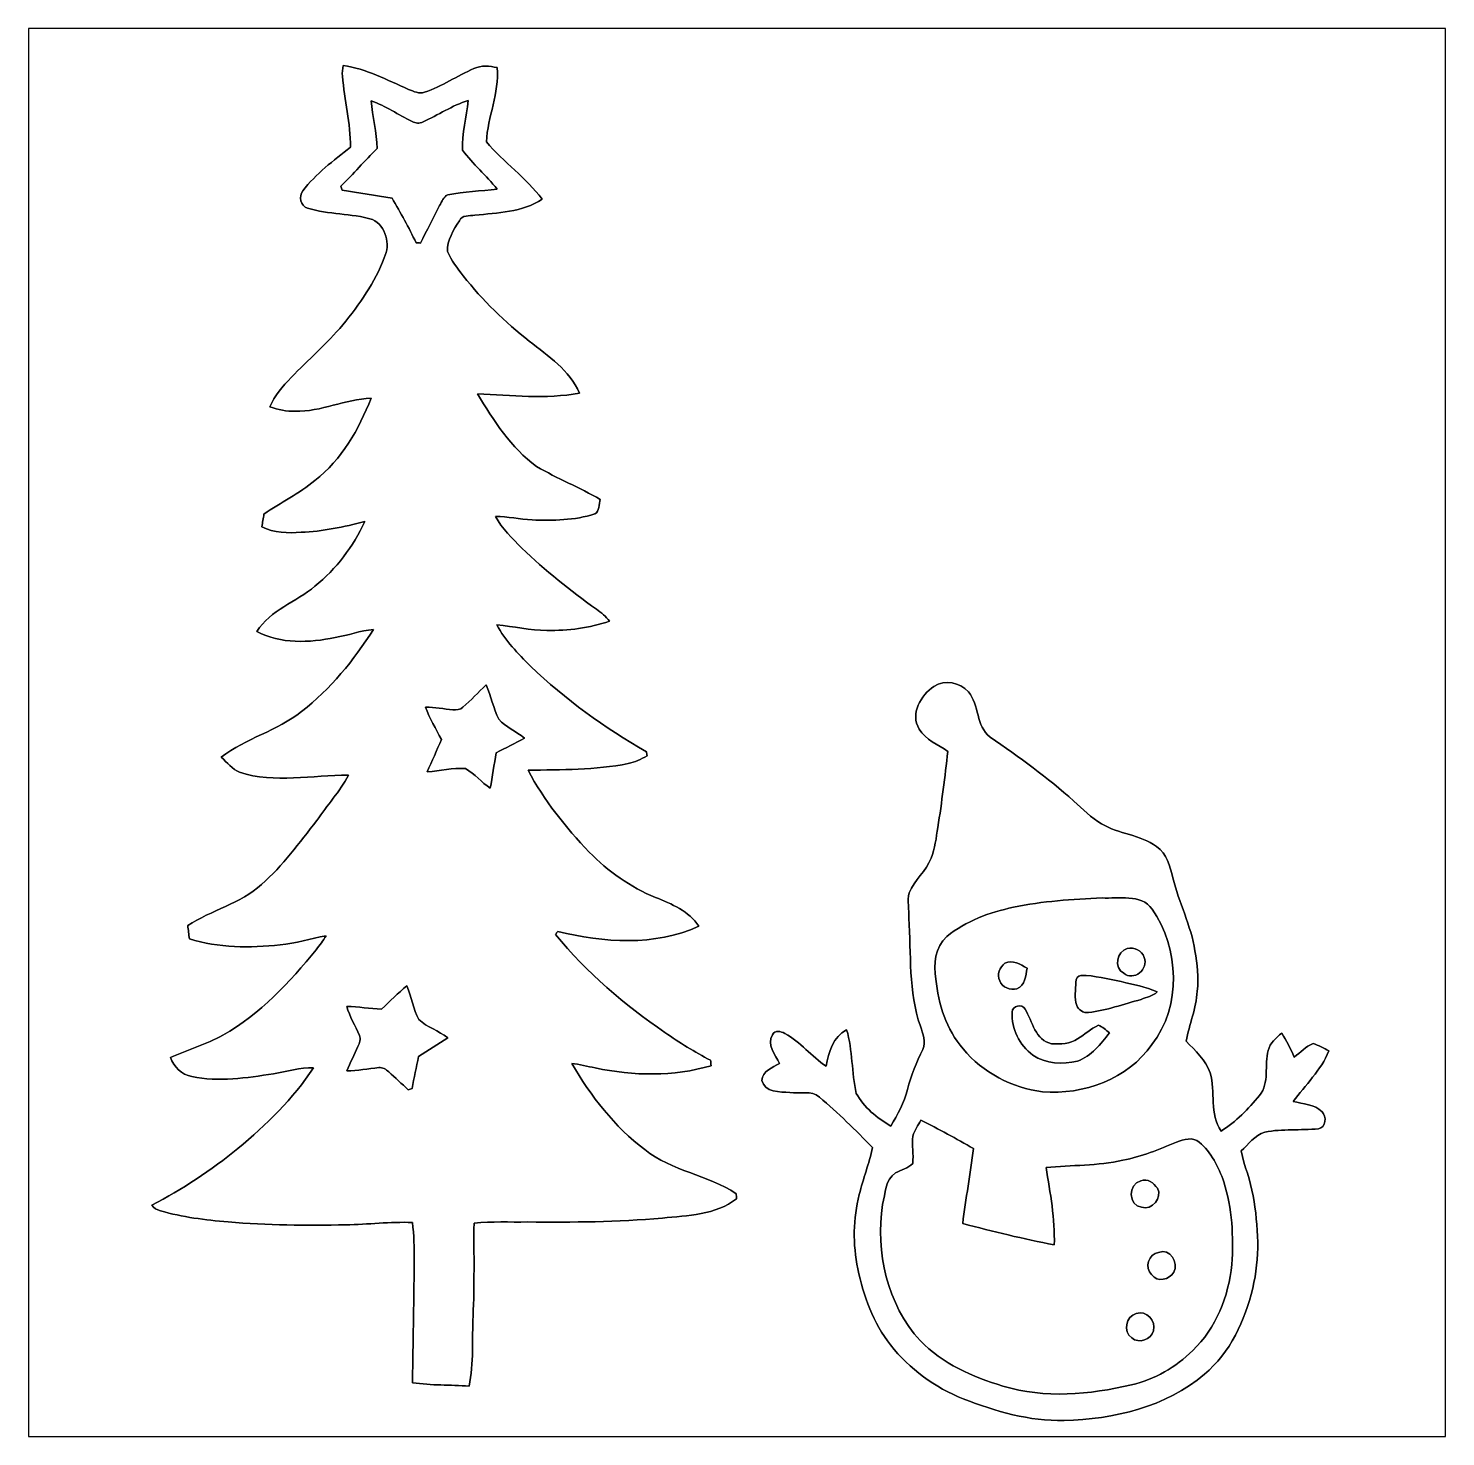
# Model space of a CAD drawing. Header units: centimetres. Extents: x -16.8 to 16.8, y -16.7 to 16.7.
import ezdxf

# ---------------------------------------------------------------- set-up
doc = ezdxf.new("R2010")
doc.units = ezdxf.units.CM
doc.header["$MEASUREMENT"] = 0
doc.layers.add('Layer 1', color=7, linetype='Continuous')

msp = doc.modelspace()

# ---------------------------------------------------------------- linework, layer by layer
at = {"layer": 'Layer 1', "color": 7}
for points, knots in [([(-16.77458, 16.66875), (-16.77458, 16.66875), (16.77458, 16.66875), (16.77458, 16.66875), (16.77458, 16.66875), (16.77458, 16.66875), (16.77458, -16.66875), (16.77458, -16.66875), (16.77458, -16.66875), (16.77458, -16.66875), (-16.77458, -16.66875), (-16.77458, -16.66875), (-16.77458, -16.66875), (-16.77458, -16.66875), (-16.77458, 16.66875), (-16.77458, 16.66875), (-16.77458, 16.66875), (-16.77458, 16.66875), (-16.77458, 16.66875), (-16.77458, 16.66875)], [0, 0, 0, 0, 0.16666667, 0.16666667, 0.16666667, 0.16666667, 0.33333333, 0.33333333, 0.33333333, 0.33333333, 0.5, 0.5, 0.5, 0.5, 0.66666667, 0.66666667, 0.66666667, 0.66666667, 1, 1, 1, 1]), ([(-9.32251, 15.79316), (-9.33909, 15.70849), (-9.35073, 15.62206), (-9.34156, 15.53598), (-9.34156, 15.53598), (-9.28934, 14.97401), (-9.14471, 14.42156), (-9.14964, 13.85429), (-9.14964, 13.85429), (-9.54758, 13.53644), (-9.97126, 13.23164), (-10.27818, 12.81889), (-10.27818, 12.81889), (-10.37978, 12.68906), (-10.32863, 12.4654), (-10.16811, 12.41107), (-10.16811, 12.41107), (-9.66717, 12.26044), (-9.13201, 12.29007), (-8.63, 12.14579), (-8.63, 12.14579), (-8.30651, 11.9955), (-8.19891, 11.54994), (-8.3506, 11.23915), (-8.3506, 11.23915), (-8.57391, 10.65354), (-8.93374, 10.12896), (-9.33168, 9.64847), (-9.33168, 9.64847), (-9.71233, 9.2075), (-10.14554, 8.81627), (-10.55546, 8.40352), (-10.55546, 8.40352), (-10.74773, 8.19291), (-10.95022, 7.97736), (-11.05535, 7.70784), (-11.05535, 7.70784), (-10.86203, 7.65069), (-10.66483, 7.59107), (-10.46021, 7.60518), (-10.46021, 7.60518), (-9.84285, 7.5886), (-9.27523, 7.8934), (-8.66246, 7.91351), (-8.66246, 7.91351), (-8.94997, 7.17973), (-9.35814, 6.45866), (-9.98996, 5.96759), (-9.98996, 5.96759), (-10.3632, 5.65891), (-10.80029, 5.44266), (-11.19823, 5.16996), (-11.19823, 5.16996), (-11.21375, 5.06801), (-11.23209, 4.97064), (-11.24656, 4.86728), (-11.24656, 4.86728), (-10.95834, 4.72934), (-10.63237, 4.71417), (-10.3191, 4.74133), (-10.3191, 4.74133), (-9.80687, 4.75474), (-9.30593, 4.8701), (-8.81098, 4.99357), (-8.81098, 4.99357), (-9.08015, 4.40584), (-9.48796, 3.87174), (-9.98926, 3.46181), (-9.98926, 3.46181), (-10.43552, 3.08998), (-11.04159, 2.89913), (-11.36721, 2.39113), (-11.36721, 2.39113), (-10.79923, 2.09338), (-10.12402, 2.12055), (-9.51265, 2.24825), (-9.51265, 2.24825), (-9.20715, 2.29447), (-8.91611, 2.41829), (-8.60637, 2.43699), (-8.60637, 2.43699), (-9.07274, 1.71309), (-9.62131, 1.02658), (-10.30499, 0.49565), (-10.30499, 0.49565), (-10.8839, 0.03916), (-11.62579, -0.13547), (-12.20788, -0.58596), (-12.20788, -0.58596), (-12.06959, -0.70873), (-11.94964, -0.86678), (-11.77608, -0.94227), (-11.77608, -0.94227), (-10.93893, -1.21073), (-10.05487, -1.00401), (-9.19762, -1.01036), (-9.19762, -1.01036), (-9.40294, -1.397), (-9.69998, -1.72473), (-9.94728, -2.08386), (-9.94728, -2.08386), (-10.36073, -2.60632), (-10.75055, -3.15771), (-11.25502, -3.59798), (-11.25502, -3.59798), (-11.75879, -4.05377), (-12.44247, -4.20229), (-13.00127, -4.572), (-13.00127, -4.572), (-12.98893, -4.67536), (-12.97623, -4.78226), (-12.96353, -4.88668), (-12.96353, -4.88668), (-12.26855, -5.10399), (-11.53195, -5.09905), (-10.81405, -5.02638), (-10.81405, -5.02638), (-10.44575, -4.99039), (-10.09191, -4.87504), (-9.7282, -4.8133), (-9.7282, -4.8133), (-9.7977, -4.92725), (-9.87743, -5.03414), (-9.95786, -5.14103), (-9.95786, -5.14103), (-10.59145, -5.91432), (-11.28854, -6.66644), (-12.16731, -7.16315), (-12.16731, -7.16315), (-12.56489, -7.37799), (-12.99563, -7.52263), (-13.41332, -7.69232), (-13.41332, -7.69232), (-13.32618, -7.91104), (-13.14626, -8.10154), (-12.90743, -8.14599), (-12.90743, -8.14599), (-12.2682, -8.27511), (-11.60709, -8.17986), (-10.96998, -8.07791), (-10.96998, -8.07791), (-10.65389, -8.03275), (-10.34627, -7.92092), (-10.02277, -7.94032), (-10.02277, -7.94032), (-10.51243, -8.66563), (-11.13719, -9.29393), (-11.81382, -9.84568), (-11.81382, -9.84568), (-12.44388, -10.36496), (-13.13109, -10.81299), (-13.85535, -11.18835), (-13.85535, -11.18835), (-13.80561, -11.25679), (-13.73046, -11.30124), (-13.64933, -11.32346), (-13.64933, -11.32346), (-13.12757, -11.47198), (-12.58711, -11.53971), (-12.04771, -11.58628), (-12.04771, -11.58628), (-11.12061, -11.66354), (-10.18963, -11.67377), (-9.25971, -11.65366), (-9.25971, -11.65366), (-8.73372, -11.64167), (-8.20949, -11.58381), (-7.68279, -11.59722), (-7.68279, -11.59722), (-7.61259, -12.198), (-7.64505, -12.80477), (-7.65175, -13.40838), (-7.65175, -13.40838), (-7.65493, -14.06948), (-7.67997, -14.73024), (-7.67821, -15.39169), (-7.67821, -15.39169), (-7.23688, -15.45872), (-6.78709, -15.44002), (-6.34224, -15.47213), (-6.34224, -15.47213), (-6.22653, -14.92673), (-6.27592, -14.36441), (-6.24734, -13.81196), (-6.24734, -13.81196), (-6.21277, -13.08065), (-6.23041, -12.34828), (-6.22547, -11.61697), (-6.22547, -11.61697), (-5.80425, -11.57111), (-5.37951, -11.59369), (-4.95653, -11.58699), (-4.95653, -11.58699), (-3.8929, -11.59863), (-2.82716, -11.58557), (-1.76671, -11.49703), (-1.76671, -11.49703), (-1.16664, -11.42577), (-0.50835, -11.42859), (-0.00953, -11.03595), (-0.00953, -11.03595), (-0.01235, -11.00631), (-0.01764, -10.94669), (-0.02011, -10.91706), (-0.02011, -10.91706), (-0.69568, -10.47327), (-1.54376, -10.38154), (-2.18264, -9.8746), (-2.18264, -9.8746), (-2.90124, -9.33521), (-3.45687, -8.60319), (-3.91336, -7.83661), (-3.91336, -7.83661), (-3.72428, -7.85213), (-3.54118, -7.90399), (-3.35492, -7.93997), (-3.35492, -7.93997), (-2.45251, -8.13082), (-1.50354, -8.14987), (-0.61242, -7.88776), (-0.61242, -7.88776), (-0.61736, -7.84401), (-0.62195, -7.80097), (-0.62618, -7.75794), (-0.62618, -7.75794), (-1.00118, -7.56567), (-1.35925, -7.34307), (-1.70498, -7.10318), (-1.70498, -7.10318), (-2.65959, -6.44278), (-3.55988, -5.68678), (-4.29436, -4.78367), (-4.29436, -4.78367), (-4.28202, -4.76462), (-4.25697, -4.72652), (-4.24427, -4.70747), (-4.24427, -4.70747), (-3.15736, -4.97805), (-1.94698, -5.06201), (-0.90558, -4.58505), (-0.90558, -4.58505), (-1.1363, -4.22734), (-1.55011, -4.05765), (-1.92864, -3.90419), (-1.92864, -3.90419), (-2.52166, -3.66395), (-3.05118, -3.28224), (-3.50026, -2.83034), (-3.50026, -2.83034), (-4.05448, -2.24367), (-4.56706, -1.60655), (-4.947, -0.89218), (-4.947, -0.89218), (-4.15466, -0.87983), (-3.35492, -0.88865), (-2.57387, -0.73554), (-2.57387, -0.73554), (-2.41547, -0.70309), (-2.26977, -0.62971), (-2.12901, -0.55245), (-2.12901, -0.55245), (-2.13289, -0.52811), (-2.14066, -0.47907), (-2.14454, -0.45438), (-2.14454, -0.45438), (-3.13302, 0.1083), (-4.06294, 0.78317), (-4.88527, 1.57057), (-4.88527, 1.57057), (-5.18372, 1.86937), (-5.48746, 2.17311), (-5.68466, 2.55129), (-5.68466, 2.55129), (-5.28849, 2.51248), (-4.89832, 2.40983), (-4.49827, 2.41759), (-4.49827, 2.41759), (-3.99733, 2.40806), (-3.49356, 2.47156), (-3.01872, 2.6356), (-3.01872, 2.6356), (-3.10586, 2.74567), (-3.21239, 2.83845), (-3.32916, 2.91571), (-3.32916, 2.91571), (-3.94511, 3.36162), (-4.54413, 3.83399), (-5.08988, 4.36457), (-5.08988, 4.36457), (-5.31883, 4.59564), (-5.56225, 4.82282), (-5.71853, 5.11246), (-5.71853, 5.11246), (-5.42749, 5.11281), (-5.14138, 5.04684), (-4.85105, 5.03273), (-4.85105, 5.03273), (-4.35504, 5.01438), (-3.84598, 5.02144), (-3.36868, 5.17243), (-3.36868, 5.17243), (-3.2445, 5.22958), (-3.27731, 5.41337), (-3.23603, 5.51321), (-3.23603, 5.51321), (-3.72322, 5.80496), (-4.25732, 6.00745), (-4.7438, 6.29885), (-4.7438, 6.29885), (-5.35164, 6.73841), (-5.75839, 7.38964), (-6.14363, 8.0197), (-6.14363, 8.0197), (-5.3407, 7.97842), (-4.52861, 7.89023), (-3.73027, 8.03099), (-3.73027, 8.03099), (-3.95887, 8.58132), (-4.4704, 8.90764), (-4.91631, 9.265), (-4.91631, 9.265), (-5.49734, 9.71268), (-6.02015, 10.23479), (-6.47912, 10.80664), (-6.47912, 10.80664), (-6.61705, 10.98938), (-6.76451, 11.17), (-6.85236, 11.38414), (-6.85236, 11.38414), (-6.86964, 11.65684), (-6.70842, 11.89249), (-6.57084, 12.11298), (-6.57084, 12.11298), (-6.51545, 12.26361), (-6.32531, 12.21634), (-6.20818, 12.24809), (-6.20818, 12.24809), (-5.66526, 12.29748), (-5.08035, 12.31512), (-4.60869, 12.6238), (-4.60869, 12.6238), (-4.98828, 13.13392), (-5.52909, 13.49234), (-5.93231, 13.98235), (-5.93231, 13.98235), (-5.90127, 14.57607), (-5.62257, 15.13734), (-5.67725, 15.73812), (-5.67725, 15.73812), (-5.85646, 15.78187), (-6.05437, 15.79633), (-6.22618, 15.71837), (-6.22618, 15.71837), (-6.6234, 15.54586), (-6.98288, 15.29292), (-7.39563, 15.15498), (-7.39563, 15.15498), (-7.52581, 15.10771), (-7.65634, 15.17826), (-7.77558, 15.22448), (-7.77558, 15.22448), (-8.27687, 15.44849), (-8.77429, 15.70567), (-9.32251, 15.79316), (-9.32251, 15.79316), (-9.32251, 15.79316), (-9.32251, 15.79316), (-9.32251, 15.79316)], [0, 0, 0, 0, 0.01075269, 0.01075269, 0.01075269, 0.01075269, 0.02150538, 0.02150538, 0.02150538, 0.02150538, 0.03225806, 0.03225806, 0.03225806, 0.03225806, 0.04301075, 0.04301075, 0.04301075, 0.04301075, 0.05376344, 0.05376344, 0.05376344, 0.05376344, 0.06451613, 0.06451613, 0.06451613, 0.06451613, 0.07526882, 0.07526882, 0.07526882, 0.07526882, 0.08602151, 0.08602151, 0.08602151, 0.08602151, 0.09677419, 0.09677419, 0.09677419, 0.09677419, 0.10752688, 0.10752688, 0.10752688, 0.10752688, 0.11827957, 0.11827957, 0.11827957, 0.11827957, 0.12903226, 0.12903226, 0.12903226, 0.12903226, 0.13978495, 0.13978495, 0.13978495, 0.13978495, 0.15053763, 0.15053763, 0.15053763, 0.15053763, 0.16129032, 0.16129032, 0.16129032, 0.16129032, 0.17204301, 0.17204301, 0.17204301, 0.17204301, 0.1827957, 0.1827957, 0.1827957, 0.1827957, 0.19354839, 0.19354839, 0.19354839, 0.19354839, 0.20430108, 0.20430108, 0.20430108, 0.20430108, 0.21505376, 0.21505376, 0.21505376, 0.21505376, 0.22580645, 0.22580645, 0.22580645, 0.22580645, 0.23655914, 0.23655914, 0.23655914, 0.23655914, 0.24731183, 0.24731183, 0.24731183, 0.24731183, 0.25806452, 0.25806452, 0.25806452, 0.25806452, 0.2688172, 0.2688172, 0.2688172, 0.2688172, 0.27956989, 0.27956989, 0.27956989, 0.27956989, 0.29032258, 0.29032258, 0.29032258, 0.29032258, 0.30107527, 0.30107527, 0.30107527, 0.30107527, 0.31182796, 0.31182796, 0.31182796, 0.31182796, 0.32258065, 0.32258065, 0.32258065, 0.32258065, 0.33333333, 0.33333333, 0.33333333, 0.33333333, 0.34408602, 0.34408602, 0.34408602, 0.34408602, 0.35483871, 0.35483871, 0.35483871, 0.35483871, 0.3655914, 0.3655914, 0.3655914, 0.3655914, 0.37634409, 0.37634409, 0.37634409, 0.37634409, 0.38709677, 0.38709677, 0.38709677, 0.38709677, 0.39784946, 0.39784946, 0.39784946, 0.39784946, 0.40860215, 0.40860215, 0.40860215, 0.40860215, 0.41935484, 0.41935484, 0.41935484, 0.41935484, 0.43010753, 0.43010753, 0.43010753, 0.43010753, 0.44086022, 0.44086022, 0.44086022, 0.44086022, 0.4516129, 0.4516129, 0.4516129, 0.4516129, 0.46236559, 0.46236559, 0.46236559, 0.46236559, 0.47311828, 0.47311828, 0.47311828, 0.47311828, 0.48387097, 0.48387097, 0.48387097, 0.48387097, 0.49462366, 0.49462366, 0.49462366, 0.49462366, 0.50537634, 0.50537634, 0.50537634, 0.50537634, 0.51612903, 0.51612903, 0.51612903, 0.51612903, 0.52688172, 0.52688172, 0.52688172, 0.52688172, 0.53763441, 0.53763441, 0.53763441, 0.53763441, 0.5483871, 0.5483871, 0.5483871, 0.5483871, 0.55913978, 0.55913978, 0.55913978, 0.55913978, 0.56989247, 0.56989247, 0.56989247, 0.56989247, 0.58064516, 0.58064516, 0.58064516, 0.58064516, 0.59139785, 0.59139785, 0.59139785, 0.59139785, 0.60215054, 0.60215054, 0.60215054, 0.60215054, 0.61290323, 0.61290323, 0.61290323, 0.61290323, 0.62365591, 0.62365591, 0.62365591, 0.62365591, 0.6344086, 0.6344086, 0.6344086, 0.6344086, 0.64516129, 0.64516129, 0.64516129, 0.64516129, 0.65591398, 0.65591398, 0.65591398, 0.65591398, 0.66666667, 0.66666667, 0.66666667, 0.66666667, 0.67741935, 0.67741935, 0.67741935, 0.67741935, 0.68817204, 0.68817204, 0.68817204, 0.68817204, 0.69892473, 0.69892473, 0.69892473, 0.69892473, 0.70967742, 0.70967742, 0.70967742, 0.70967742, 0.72043011, 0.72043011, 0.72043011, 0.72043011, 0.7311828, 0.7311828, 0.7311828, 0.7311828, 0.74193548, 0.74193548, 0.74193548, 0.74193548, 0.75268817, 0.75268817, 0.75268817, 0.75268817, 0.76344086, 0.76344086, 0.76344086, 0.76344086, 0.77419355, 0.77419355, 0.77419355, 0.77419355, 0.78494624, 0.78494624, 0.78494624, 0.78494624, 0.79569892, 0.79569892, 0.79569892, 0.79569892, 0.80645161, 0.80645161, 0.80645161, 0.80645161, 0.8172043, 0.8172043, 0.8172043, 0.8172043, 0.82795699, 0.82795699, 0.82795699, 0.82795699, 0.83870968, 0.83870968, 0.83870968, 0.83870968, 0.84946237, 0.84946237, 0.84946237, 0.84946237, 0.86021505, 0.86021505, 0.86021505, 0.86021505, 0.87096774, 0.87096774, 0.87096774, 0.87096774, 0.88172043, 0.88172043, 0.88172043, 0.88172043, 0.89247312, 0.89247312, 0.89247312, 0.89247312, 0.90322581, 0.90322581, 0.90322581, 0.90322581, 0.91397849, 0.91397849, 0.91397849, 0.91397849, 0.92473118, 0.92473118, 0.92473118, 0.92473118, 0.93548387, 0.93548387, 0.93548387, 0.93548387, 0.94623656, 0.94623656, 0.94623656, 0.94623656, 0.95698925, 0.95698925, 0.95698925, 0.95698925, 0.96774194, 0.96774194, 0.96774194, 0.96774194, 0.97849462, 0.97849462, 0.97849462, 0.97849462, 1, 1, 1, 1]), ([(-8.65787, 14.95672), (-8.32026, 14.82407), (-8.01546, 14.62546), (-7.69232, 14.46354), (-7.69232, 14.46354), (-7.61189, 14.41979), (-7.51522, 14.41168), (-7.43268, 14.45472), (-7.43268, 14.45472), (-7.07284, 14.61558), (-6.74229, 14.84171), (-6.36446, 14.96131), (-6.36446, 14.96131), (-6.40539, 14.56902), (-6.51016, 14.1799), (-6.49711, 13.78409), (-6.49711, 13.78409), (-6.24946, 13.45636), (-5.93584, 13.18366), (-5.6769, 12.86439), (-5.6769, 12.86439), (-6.06601, 12.81536), (-6.45901, 12.79913), (-6.8453, 12.72857), (-6.8453, 12.72857), (-6.94866, 12.68624), (-6.98112, 12.56101), (-7.0418, 12.47704), (-7.0418, 12.47704), (-7.19384, 12.18142), (-7.33637, 11.8805), (-7.493, 11.58734), (-7.493, 11.58734), (-7.51911, 11.5884), (-7.57132, 11.59051), (-7.59778, 11.59192), (-7.59778, 11.59192), (-7.76464, 11.95529), (-7.96502, 12.30242), (-8.16469, 12.64885), (-8.16469, 12.64885), (-8.55804, 12.71799), (-8.95456, 12.76703), (-9.3472, 12.83829), (-9.3472, 12.83829), (-9.35426, 12.86157), (-9.36801, 12.90814), (-9.37472, 12.93142), (-9.37472, 12.93142), (-9.08297, 13.22458), (-8.80886, 13.53432), (-8.51676, 13.82712), (-8.51676, 13.82712), (-8.53511, 14.20707), (-8.62577, 14.57819), (-8.65787, 14.95672)], [0, 0, 0, 0, 0.06666667, 0.06666667, 0.06666667, 0.06666667, 0.13333333, 0.13333333, 0.13333333, 0.13333333, 0.2, 0.2, 0.2, 0.2, 0.26666667, 0.26666667, 0.26666667, 0.26666667, 0.33333333, 0.33333333, 0.33333333, 0.33333333, 0.4, 0.4, 0.4, 0.4, 0.46666667, 0.46666667, 0.46666667, 0.46666667, 0.53333333, 0.53333333, 0.53333333, 0.53333333, 0.6, 0.6, 0.6, 0.6, 0.66666667, 0.66666667, 0.66666667, 0.66666667, 0.73333333, 0.73333333, 0.73333333, 0.73333333, 0.8, 0.8, 0.8, 0.8, 0.86666667, 0.86666667, 0.86666667, 0.86666667, 1, 1, 1, 1]), ([(-6.4897, 0.59902), (-6.29285, 0.75988), (-6.12422, 0.95144), (-5.93972, 1.12536), (-5.93972, 1.12536), (-5.81942, 0.86254), (-5.76862, 0.57432), (-5.64127, 0.31397), (-5.64127, 0.31397), (-5.47194, 0.12383), (-5.22288, 0.03351), (-5.03379, -0.13406), (-5.03379, -0.13406), (-5.25392, -0.25259), (-5.47617, -0.36689), (-5.69913, -0.47978), (-5.69913, -0.47978), (-5.75169, -0.75812), (-5.78414, -1.03999), (-5.84129, -1.31763), (-5.84129, -1.31763), (-6.04661, -1.17757), (-6.21065, -0.98143), (-6.42408, -0.85513), (-6.42408, -0.85513), (-6.72924, -0.82479), (-7.02945, -0.90946), (-7.33213, -0.93416), (-7.33213, -0.93416), (-7.22595, -0.67451), (-7.10212, -0.42263), (-6.99629, -0.16263), (-6.99629, -0.16263), (-7.12788, 0.08855), (-7.27745, 0.33232), (-7.36988, 0.60149), (-7.36988, 0.60149), (-7.15292, 0.59796), (-6.93914, 0.55739), (-6.72359, 0.53552), (-6.72359, 0.53552), (-6.64139, 0.52564), (-6.55214, 0.53834), (-6.4897, 0.59902)], [0, 0, 0, 0, 0.08333333, 0.08333333, 0.08333333, 0.08333333, 0.16666667, 0.16666667, 0.16666667, 0.16666667, 0.25, 0.25, 0.25, 0.25, 0.33333333, 0.33333333, 0.33333333, 0.33333333, 0.41666667, 0.41666667, 0.41666667, 0.41666667, 0.5, 0.5, 0.5, 0.5, 0.58333333, 0.58333333, 0.58333333, 0.58333333, 0.66666667, 0.66666667, 0.66666667, 0.66666667, 0.75, 0.75, 0.75, 0.75, 0.83333333, 0.83333333, 0.83333333, 0.83333333, 1, 1, 1, 1]), ([(4.66019, 1.09149), (4.34799, 0.8823), (4.0954, 0.44379), (4.312, 0.07902), (4.312, 0.07902), (4.46722, -0.17039), (4.7565, -0.28751), (4.99145, -0.44768), (4.99145, -0.44768), (4.9216, -1.04775), (4.84752, -1.64783), (4.75544, -2.24543), (4.75544, -2.24543), (4.71523, -2.49167), (4.6863, -2.7432), (4.59669, -2.97815), (4.59669, -2.97815), (4.47569, -3.2826), (4.20405, -3.49215), (4.07917, -3.79448), (4.07917, -3.79448), (4.02414, -3.98886), (4.07564, -4.19382), (4.06753, -4.39208), (4.06753, -4.39208), (4.12503, -5.24792), (4.05306, -6.13057), (4.34199, -6.9536), (4.34199, -6.9536), (4.39808, -7.12717), (4.48663, -7.32226), (4.39702, -7.50147), (4.39702, -7.50147), (4.24462, -7.8038), (4.12221, -8.12059), (4.03789, -8.44867), (4.03789, -8.44867), (3.96452, -8.76265), (3.7973, -9.04134), (3.63996, -9.31862), (3.63996, -9.31862), (3.31611, -9.12495), (3.00461, -8.87801), (2.82328, -8.54216), (2.82328, -8.54216), (2.70686, -8.04651), (2.74391, -7.5244), (2.59468, -7.03509), (2.59468, -7.03509), (2.27189, -7.20019), (2.17417, -7.57132), (2.11067, -7.90011), (2.11067, -7.90011), (1.76354, -7.66692), (1.50001, -7.3279), (1.13347, -7.12188), (1.13347, -7.12188), (1.04034, -7.07566), (0.89429, -7.03439), (0.83891, -7.15433), (0.83891, -7.15433), (0.69921, -7.38681), (0.90417, -7.63058), (1.00965, -7.83696), (1.00965, -7.83696), (0.83961, -7.92339), (0.60678, -8.01546), (0.58702, -8.23419), (0.58702, -8.23419), (0.65158, -8.51994), (1.01847, -8.51182), (1.25166, -8.51958), (1.25166, -8.51958), (1.47884, -8.55486), (1.76036, -8.46455), (1.95121, -8.63036), (1.95121, -8.63036), (2.39713, -9.00042), (2.80423, -9.41352), (3.20957, -9.82662), (3.20957, -9.82662), (3.12385, -10.20233), (2.98768, -10.56428), (2.89348, -10.93787), (2.89348, -10.93787), (2.74884, -11.51114), (2.73897, -12.1158), (2.86032, -12.69471), (2.86032, -12.69471), (3.00143, -13.33747), (3.21945, -13.97741), (3.63608, -14.49811), (3.63608, -14.49811), (4.08164, -15.06749), (4.6863, -15.5067), (5.35658, -15.77481), (5.35658, -15.77481), (6.11822, -16.06797), (6.91832, -16.30892), (7.74347, -16.28246), (7.74347, -16.28246), (8.91999, -16.25882), (10.14942, -15.96919), (11.06523, -15.19237), (11.06523, -15.19237), (11.67483, -14.6752), (12.02725, -13.92237), (12.20717, -13.15649), (12.20717, -13.15649), (12.38215, -12.4393), (12.3444, -11.68682), (12.21528, -10.96574), (12.21528, -10.96574), (12.15637, -10.60309), (12.01032, -10.26372), (11.9313, -9.90671), (11.9313, -9.90671), (12.10557, -9.7476), (12.26079, -9.5377), (12.49186, -9.45797), (12.49186, -9.45797), (12.91061, -9.3793), (13.33959, -9.42128), (13.76221, -9.38213), (13.76221, -9.38213), (13.94354, -9.35531), (13.96365, -9.08967), (13.84759, -8.97749), (13.84759, -8.97749), (13.66873, -8.80039), (13.39462, -8.79122), (13.1632, -8.73443), (13.1632, -8.73443), (13.4553, -8.34284), (13.82289, -7.99924), (14.01057, -7.53851), (14.01057, -7.53851), (13.8871, -7.47924), (13.77103, -7.39846), (13.63839, -7.36459), (13.63839, -7.36459), (13.46447, -7.43021), (13.33782, -7.57696), (13.18895, -7.68279), (13.18895, -7.68279), (13.1064, -7.487), (13.01009, -7.2965), (12.89367, -7.1187), (12.89367, -7.1187), (12.75115, -7.22207), (12.62451, -7.35471), (12.57229, -7.52757), (12.57229, -7.52757), (12.47634, -7.86977), (12.61392, -8.29733), (12.36839, -8.59226), (12.36839, -8.59226), (12.09887, -8.90446), (11.817, -9.22267), (11.45787, -9.43363), (11.45787, -9.43363), (11.1827, -9.02617), (11.32452, -8.50935), (11.20316, -8.05744), (11.20316, -8.05744), (11.0938, -7.753), (10.85074, -7.53075), (10.62919, -7.30673), (10.62919, -7.30673), (10.70681, -6.90951), (10.87261, -6.53027), (10.89378, -6.12281), (10.89378, -6.12281), (10.93752, -5.80425), (10.88884, -5.48252), (10.84086, -5.16819), (10.84086, -5.16819), (10.7502, -4.56882), (10.45527, -4.02696), (10.31875, -3.43958), (10.31875, -3.43958), (10.24749, -3.17077), (10.18222, -2.86068), (9.93069, -2.69981), (9.93069, -2.69981), (9.54405, -2.41371), (9.0357, -2.40982), (8.63141, -2.15971), (8.63141, -2.15971), (8.38024, -2.02212), (8.18586, -1.8101), (7.97454, -1.62207), (7.97454, -1.62207), (7.35401, -1.06751), (6.67491, -0.58314), (5.99299, -0.1076), (5.99299, -0.1076), (5.64974, 0.14781), (5.73934, 0.6537), (5.47934, 0.96344), (5.47934, 0.96344), (5.27332, 1.18674), (4.92125, 1.25589), (4.66019, 1.09149)], [0, 0, 0, 0, 0.01923077, 0.01923077, 0.01923077, 0.01923077, 0.03846154, 0.03846154, 0.03846154, 0.03846154, 0.05769231, 0.05769231, 0.05769231, 0.05769231, 0.07692308, 0.07692308, 0.07692308, 0.07692308, 0.09615385, 0.09615385, 0.09615385, 0.09615385, 0.11538462, 0.11538462, 0.11538462, 0.11538462, 0.13461538, 0.13461538, 0.13461538, 0.13461538, 0.15384615, 0.15384615, 0.15384615, 0.15384615, 0.17307692, 0.17307692, 0.17307692, 0.17307692, 0.19230769, 0.19230769, 0.19230769, 0.19230769, 0.21153846, 0.21153846, 0.21153846, 0.21153846, 0.23076923, 0.23076923, 0.23076923, 0.23076923, 0.25, 0.25, 0.25, 0.25, 0.26923077, 0.26923077, 0.26923077, 0.26923077, 0.28846154, 0.28846154, 0.28846154, 0.28846154, 0.30769231, 0.30769231, 0.30769231, 0.30769231, 0.32692308, 0.32692308, 0.32692308, 0.32692308, 0.34615385, 0.34615385, 0.34615385, 0.34615385, 0.36538462, 0.36538462, 0.36538462, 0.36538462, 0.38461538, 0.38461538, 0.38461538, 0.38461538, 0.40384615, 0.40384615, 0.40384615, 0.40384615, 0.42307692, 0.42307692, 0.42307692, 0.42307692, 0.44230769, 0.44230769, 0.44230769, 0.44230769, 0.46153846, 0.46153846, 0.46153846, 0.46153846, 0.48076923, 0.48076923, 0.48076923, 0.48076923, 0.5, 0.5, 0.5, 0.5, 0.51923077, 0.51923077, 0.51923077, 0.51923077, 0.53846154, 0.53846154, 0.53846154, 0.53846154, 0.55769231, 0.55769231, 0.55769231, 0.55769231, 0.57692308, 0.57692308, 0.57692308, 0.57692308, 0.59615385, 0.59615385, 0.59615385, 0.59615385, 0.61538462, 0.61538462, 0.61538462, 0.61538462, 0.63461538, 0.63461538, 0.63461538, 0.63461538, 0.65384615, 0.65384615, 0.65384615, 0.65384615, 0.67307692, 0.67307692, 0.67307692, 0.67307692, 0.69230769, 0.69230769, 0.69230769, 0.69230769, 0.71153846, 0.71153846, 0.71153846, 0.71153846, 0.73076923, 0.73076923, 0.73076923, 0.73076923, 0.75, 0.75, 0.75, 0.75, 0.76923077, 0.76923077, 0.76923077, 0.76923077, 0.78846154, 0.78846154, 0.78846154, 0.78846154, 0.80769231, 0.80769231, 0.80769231, 0.80769231, 0.82692308, 0.82692308, 0.82692308, 0.82692308, 0.84615385, 0.84615385, 0.84615385, 0.84615385, 0.86538462, 0.86538462, 0.86538462, 0.86538462, 0.88461538, 0.88461538, 0.88461538, 0.88461538, 0.90384615, 0.90384615, 0.90384615, 0.90384615, 0.92307692, 0.92307692, 0.92307692, 0.92307692, 0.94230769, 0.94230769, 0.94230769, 0.94230769, 0.96153846, 0.96153846, 0.96153846, 0.96153846, 1, 1, 1, 1]), ([(8.64129, -3.91654), (9.02794, -3.93771), (9.55957, -3.81247), (9.82662, -4.1783), (9.82662, -4.1783), (10.46586, -5.11246), (10.53359, -6.47277), (9.81781, -7.3854), (9.81781, -7.3854), (9.25583, -8.20491), (8.19997, -8.58767), (7.233, -8.50336), (7.233, -8.50336), (6.51157, -8.41199), (5.81448, -8.05533), (5.3534, -7.48806), (5.3534, -7.48806), (4.95653, -7.02945), (4.75791, -6.43467), (4.70888, -5.83706), (4.70888, -5.83706), (4.65349, -5.48428), (4.6803, -5.08035), (4.96923, -4.82812), (4.96923, -4.82812), (5.41902, -4.46229), (5.97817, -4.25379), (6.54191, -4.13844), (6.54191, -4.13844), (7.23159, -3.99027), (7.93821, -3.94935), (8.64129, -3.91654), (8.64129, -3.91654), (8.64129, -3.91654), (8.64129, -3.91654), (8.64129, -3.91654)], [0, 0, 0, 0, 0.1, 0.1, 0.1, 0.1, 0.2, 0.2, 0.2, 0.2, 0.3, 0.3, 0.3, 0.3, 0.4, 0.4, 0.4, 0.4, 0.5, 0.5, 0.5, 0.5, 0.6, 0.6, 0.6, 0.6, 0.7, 0.7, 0.7, 0.7, 0.8, 0.8, 0.8, 0.8, 1, 1, 1, 1]), ([(9.23854, -5.1114), (8.98772, -5.17349), (8.9154, -5.57706), (9.15388, -5.69877), (9.15388, -5.69877), (9.38107, -5.89809), (9.76312, -5.59999), (9.63507, -5.32377), (9.63507, -5.32377), (9.59238, -5.1562), (9.39871, -5.07682), (9.23854, -5.1114), (9.23854, -5.1114), (9.23854, -5.1114), (9.23854, -5.1114), (9.23854, -5.1114)], [0, 0, 0, 0, 0.2, 0.2, 0.2, 0.2, 0.4, 0.4, 0.4, 0.4, 0.6, 0.6, 0.6, 0.6, 1, 1, 1, 1]), ([(6.34118, -5.45818), (6.21771, -5.56789), (6.14186, -5.71818), (6.21841, -5.87939), (6.21841, -5.87939), (6.26816, -6.04132), (6.47876, -6.10447), (6.62764, -6.06496), (6.62764, -6.06496), (6.8199, -5.98734), (6.83789, -5.75486), (6.86682, -5.58024), (6.86682, -5.58024), (6.71371, -5.48252), (6.52498, -5.37598), (6.34118, -5.45818), (6.34118, -5.45818), (6.34118, -5.45818), (6.34118, -5.45818), (6.34118, -5.45818)], [0, 0, 0, 0, 0.16666667, 0.16666667, 0.16666667, 0.16666667, 0.33333333, 0.33333333, 0.33333333, 0.33333333, 0.5, 0.5, 0.5, 0.5, 0.66666667, 0.66666667, 0.66666667, 0.66666667, 1, 1, 1, 1]), ([(-8.41234, -6.55179), (-8.21655, -6.36305), (-8.02569, -6.16797), (-7.81368, -5.99722), (-7.81368, -5.99722), (-7.71172, -6.25934), (-7.66586, -6.54614), (-7.53216, -6.79521), (-7.53216, -6.79521), (-7.33425, -6.98147), (-7.05979, -7.05838), (-6.84742, -7.22701), (-6.84742, -7.22701), (-7.07813, -7.37341), (-7.30673, -7.52299), (-7.53533, -7.67292), (-7.53533, -7.67292), (-7.59319, -7.92374), (-7.64293, -8.17633), (-7.69197, -8.42927), (-7.69197, -8.42927), (-7.71419, -8.43668), (-7.75829, -8.45079), (-7.78051, -8.45785), (-7.78051, -8.45785), (-7.93609, -8.31638), (-8.08778, -8.17104), (-8.24477, -8.03204), (-8.24477, -8.03204), (-8.30933, -7.97631), (-8.38729, -7.92057), (-8.4776, -7.93256), (-8.4776, -7.93256), (-8.73019, -7.95655), (-8.98031, -8.00594), (-9.23466, -8.00876), (-9.23466, -8.00876), (-9.1507, -7.81473), (-9.06074, -7.62388), (-8.97255, -7.43197), (-8.97255, -7.43197), (-8.93798, -7.35118), (-8.89635, -7.25805), (-8.93763, -7.17127), (-8.93763, -7.17127), (-9.03288, -6.9402), (-9.17399, -6.72783), (-9.23537, -6.4837), (-9.23537, -6.4837), (-8.96056, -6.4957), (-8.6868, -6.52921), (-8.41234, -6.55179)], [0, 0, 0, 0, 0.07142857, 0.07142857, 0.07142857, 0.07142857, 0.14285714, 0.14285714, 0.14285714, 0.14285714, 0.21428571, 0.21428571, 0.21428571, 0.21428571, 0.28571429, 0.28571429, 0.28571429, 0.28571429, 0.35714286, 0.35714286, 0.35714286, 0.35714286, 0.42857143, 0.42857143, 0.42857143, 0.42857143, 0.5, 0.5, 0.5, 0.5, 0.57142857, 0.57142857, 0.57142857, 0.57142857, 0.64285714, 0.64285714, 0.64285714, 0.64285714, 0.71428571, 0.71428571, 0.71428571, 0.71428571, 0.78571429, 0.78571429, 0.78571429, 0.78571429, 0.85714286, 0.85714286, 0.85714286, 0.85714286, 1, 1, 1, 1]), ([(8.14105, -5.75028), (8.06132, -5.75804), (8.01617, -5.83142), (8.02076, -5.90726), (8.02076, -5.90726), (8.02005, -6.08824), (7.97348, -6.28403), (8.04227, -6.45936), (8.04227, -6.45936), (8.08496, -6.56696), (8.19997, -6.6488), (8.31815, -6.62905), (8.31815, -6.62905), (8.74395, -6.57119), (9.15494, -6.44066), (9.56486, -6.31719), (9.56486, -6.31719), (9.69151, -6.26392), (9.84391, -6.24487), (9.94339, -6.1408), (9.94339, -6.1408), (9.67528, -6.01662), (9.38107, -5.96935), (9.09673, -5.89703), (9.09673, -5.89703), (8.78064, -5.83777), (8.46455, -5.74816), (8.14105, -5.75028), (8.14105, -5.75028), (8.14105, -5.75028), (8.14105, -5.75028), (8.14105, -5.75028)], [0, 0, 0, 0, 0.11111111, 0.11111111, 0.11111111, 0.11111111, 0.22222222, 0.22222222, 0.22222222, 0.22222222, 0.33333333, 0.33333333, 0.33333333, 0.33333333, 0.44444444, 0.44444444, 0.44444444, 0.44444444, 0.55555556, 0.55555556, 0.55555556, 0.55555556, 0.66666667, 0.66666667, 0.66666667, 0.66666667, 0.77777778, 0.77777778, 0.77777778, 0.77777778, 1, 1, 1, 1]), ([(6.51192, -6.61776), (6.49887, -7.00899), (6.68549, -7.40657), (7.00299, -7.63764), (7.00299, -7.63764), (7.31344, -7.84648), (7.70678, -7.86165), (8.06132, -7.7784), (8.06132, -7.7784), (8.39082, -7.65845), (8.6106, -7.37447), (8.81768, -7.10812), (8.81768, -7.10812), (8.73407, -7.04321), (8.65434, -6.96842), (8.55416, -6.93032), (8.55416, -6.93032), (8.37636, -7.01357), (8.22925, -7.14939), (8.06097, -7.24958), (8.06097, -7.24958), (7.88741, -7.38082), (7.65351, -7.37517), (7.44714, -7.36706), (7.44714, -7.36706), (7.06155, -7.29051), (6.99276, -6.83472), (6.81884, -6.54685), (6.81884, -6.54685), (6.74829, -6.41526), (6.5218, -6.471), (6.51192, -6.61776)], [0, 0, 0, 0, 0.11111111, 0.11111111, 0.11111111, 0.11111111, 0.22222222, 0.22222222, 0.22222222, 0.22222222, 0.33333333, 0.33333333, 0.33333333, 0.33333333, 0.44444444, 0.44444444, 0.44444444, 0.44444444, 0.55555556, 0.55555556, 0.55555556, 0.55555556, 0.66666667, 0.66666667, 0.66666667, 0.66666667, 0.77777778, 0.77777778, 0.77777778, 0.77777778, 1, 1, 1, 1]), ([(4.35504, -9.17575), (4.77449, -9.39094), (5.19148, -9.61319), (5.59858, -9.85061), (5.59858, -9.85061), (5.51392, -10.44152), (5.4229, -11.03171), (5.34211, -11.62332), (5.34211, -11.62332), (6.06002, -11.81135), (6.7818, -11.99127), (7.51134, -12.12956), (7.51134, -12.12956), (7.52616, -11.51255), (7.4168, -10.90048), (7.3152, -10.29441), (7.3152, -10.29441), (7.92092, -10.24502), (8.53616, -10.2549), (9.13447, -10.12684), (9.13447, -10.12684), (9.57262, -10.03547), (9.99137, -9.87143), (10.40236, -9.69786), (10.40236, -9.69786), (10.57204, -9.6393), (10.789, -9.56063), (10.94246, -9.6961), (10.94246, -9.6961), (11.22856, -9.93669), (11.39578, -10.28806), (11.52243, -10.63307), (11.52243, -10.63307), (11.72281, -11.26384), (11.75632, -11.93694), (11.71469, -12.59346), (11.71469, -12.59346), (11.63355, -13.34452), (11.34216, -14.10335), (10.78618, -14.63146), (10.78618, -14.63146), (10.38825, -15.02622), (9.88448, -15.31444), (9.33697, -15.44144), (9.33697, -15.44144), (8.34496, -15.67533), (7.28274, -15.77164), (6.29567, -15.47001), (6.29567, -15.47001), (5.57918, -15.25482), (4.86304, -14.94367), (4.33599, -14.39651), (4.33599, -14.39651), (3.55036, -13.53891), (3.28013, -12.30101), (3.44558, -11.16965), (3.44558, -11.16965), (3.52072, -10.91882), (3.49956, -10.57698), (3.75391, -10.42741), (3.75391, -10.42741), (3.88267, -10.34097), (4.05553, -10.32193), (4.16031, -10.20163), (4.16031, -10.20163), (4.18077, -9.98643), (4.14091, -9.76842), (4.16419, -9.55393), (4.16419, -9.55393), (4.20088, -9.41634), (4.28519, -9.29781), (4.35504, -9.17575), (4.35504, -9.17575), (4.35504, -9.17575), (4.35504, -9.17575), (4.35504, -9.17575)], [0, 0, 0, 0, 0.05, 0.05, 0.05, 0.05, 0.1, 0.1, 0.1, 0.1, 0.15, 0.15, 0.15, 0.15, 0.2, 0.2, 0.2, 0.2, 0.25, 0.25, 0.25, 0.25, 0.3, 0.3, 0.3, 0.3, 0.35, 0.35, 0.35, 0.35, 0.4, 0.4, 0.4, 0.4, 0.45, 0.45, 0.45, 0.45, 0.5, 0.5, 0.5, 0.5, 0.55, 0.55, 0.55, 0.55, 0.6, 0.6, 0.6, 0.6, 0.65, 0.65, 0.65, 0.65, 0.7, 0.7, 0.7, 0.7, 0.75, 0.75, 0.75, 0.75, 0.8, 0.8, 0.8, 0.8, 0.85, 0.85, 0.85, 0.85, 0.9, 0.9, 0.9, 0.9, 1, 1, 1, 1]), ([(9.5571, -10.61438), (9.25089, -10.68387), (9.25936, -11.20457), (9.57792, -11.23774), (9.57792, -11.23774), (9.82874, -11.31887), (10.07533, -11.01019), (9.95292, -10.79006), (9.95292, -10.79006), (9.86367, -10.67047), (9.72256, -10.54276), (9.5571, -10.61438), (9.5571, -10.61438), (9.5571, -10.61438), (9.5571, -10.61438), (9.5571, -10.61438)], [0, 0, 0, 0, 0.2, 0.2, 0.2, 0.2, 0.4, 0.4, 0.4, 0.4, 0.6, 0.6, 0.6, 0.6, 1, 1, 1, 1]), ([(9.98044, -12.30842), (9.74513, -12.33382), (9.63471, -12.67531), (9.81534, -12.833), (9.81534, -12.833), (9.94763, -13.02773), (10.2362, -12.95188), (10.34062, -12.77444), (10.34062, -12.77444), (10.45704, -12.55113), (10.25737, -12.19729), (9.98044, -12.30842), (9.98044, -12.30842), (9.98044, -12.30842), (9.98044, -12.30842), (9.98044, -12.30842)], [0, 0, 0, 0, 0.2, 0.2, 0.2, 0.2, 0.4, 0.4, 0.4, 0.4, 0.6, 0.6, 0.6, 0.6, 1, 1, 1, 1]), ([(9.45127, -13.7541), (9.20856, -13.81548), (9.13306, -14.18555), (9.34226, -14.32913), (9.34226, -14.32913), (9.50877, -14.47659), (9.80757, -14.37287), (9.85732, -14.1605), (9.85732, -14.1605), (9.92258, -13.92837), (9.69116, -13.66696), (9.45127, -13.7541)], [0, 0, 0, 0, 0.25, 0.25, 0.25, 0.25, 0.5, 0.5, 0.5, 0.5, 1, 1, 1, 1])]:
    msp.add_open_spline(points, degree=3, knots=knots, dxfattribs=at)
at = {"layer": 'Layer 1', "color": 252}
for points, knots in [([(-9.32251, 15.79316), (-8.77429, 15.70567), (-8.27687, 15.44849), (-7.77558, 15.22448), (-7.77558, 15.22448), (-7.65634, 15.17826), (-7.52581, 15.10771), (-7.39563, 15.15498), (-7.39563, 15.15498), (-6.98288, 15.29292), (-6.6234, 15.54586), (-6.22618, 15.71837), (-6.22618, 15.71837), (-6.05437, 15.79633), (-5.85646, 15.78187), (-5.67725, 15.73812), (-5.67725, 15.73812), (-5.62257, 15.13734), (-5.90127, 14.57607), (-5.93231, 13.98235), (-5.93231, 13.98235), (-5.52909, 13.49234), (-4.98828, 13.13392), (-4.60869, 12.6238), (-4.60869, 12.6238), (-5.08035, 12.31512), (-5.66526, 12.29748), (-6.20818, 12.24809), (-6.20818, 12.24809), (-6.32531, 12.21634), (-6.51545, 12.26361), (-6.57084, 12.11298), (-6.57084, 12.11298), (-6.70842, 11.89249), (-6.86964, 11.65684), (-6.85236, 11.38414), (-6.85236, 11.38414), (-6.76451, 11.17), (-6.61705, 10.98938), (-6.47912, 10.80664), (-6.47912, 10.80664), (-6.02015, 10.23479), (-5.49734, 9.71268), (-4.91631, 9.265), (-4.91631, 9.265), (-4.4704, 8.90764), (-3.95887, 8.58132), (-3.73027, 8.03099), (-3.73027, 8.03099), (-4.52861, 7.89023), (-5.3407, 7.97842), (-6.14363, 8.0197), (-6.14363, 8.0197), (-5.75839, 7.38964), (-5.35164, 6.73841), (-4.7438, 6.29885), (-4.7438, 6.29885), (-4.25732, 6.00745), (-3.72322, 5.80496), (-3.23603, 5.51321), (-3.23603, 5.51321), (-3.27731, 5.41337), (-3.2445, 5.22958), (-3.36868, 5.17243), (-3.36868, 5.17243), (-3.84598, 5.02144), (-4.35504, 5.01438), (-4.85105, 5.03273), (-4.85105, 5.03273), (-5.14138, 5.04684), (-5.42749, 5.11281), (-5.71853, 5.11246), (-5.71853, 5.11246), (-5.56225, 4.82282), (-5.31883, 4.59564), (-5.08988, 4.36457), (-5.08988, 4.36457), (-4.54413, 3.83399), (-3.94511, 3.36162), (-3.32916, 2.91571), (-3.32916, 2.91571), (-3.21239, 2.83845), (-3.10586, 2.74567), (-3.01872, 2.6356), (-3.01872, 2.6356), (-3.49356, 2.47156), (-3.99733, 2.40806), (-4.49827, 2.41759), (-4.49827, 2.41759), (-4.89832, 2.40983), (-5.28849, 2.51248), (-5.68466, 2.55129), (-5.68466, 2.55129), (-5.48746, 2.17311), (-5.18372, 1.86937), (-4.88527, 1.57057), (-4.88527, 1.57057), (-4.06294, 0.78317), (-3.13302, 0.1083), (-2.14454, -0.45438), (-2.14454, -0.45438), (-2.14066, -0.47907), (-2.13289, -0.52811), (-2.12901, -0.55245), (-2.12901, -0.55245), (-2.26977, -0.62971), (-2.41547, -0.70309), (-2.57387, -0.73554), (-2.57387, -0.73554), (-3.35492, -0.88865), (-4.15466, -0.87983), (-4.947, -0.89218), (-4.947, -0.89218), (-4.56706, -1.60655), (-4.05448, -2.24367), (-3.50026, -2.83034), (-3.50026, -2.83034), (-3.05118, -3.28224), (-2.52166, -3.66395), (-1.92864, -3.90419), (-1.92864, -3.90419), (-1.55011, -4.05765), (-1.1363, -4.22734), (-0.90558, -4.58505), (-0.90558, -4.58505), (-1.94698, -5.06201), (-3.15736, -4.97805), (-4.24427, -4.70747), (-4.24427, -4.70747), (-4.25697, -4.72652), (-4.28202, -4.76462), (-4.29436, -4.78367), (-4.29436, -4.78367), (-3.55988, -5.68678), (-2.65959, -6.44278), (-1.70498, -7.10318), (-1.70498, -7.10318), (-1.35925, -7.34307), (-1.00118, -7.56567), (-0.62618, -7.75794), (-0.62618, -7.75794), (-0.62195, -7.80097), (-0.61736, -7.84401), (-0.61242, -7.88776), (-0.61242, -7.88776), (-1.50354, -8.14987), (-2.45251, -8.13082), (-3.35492, -7.93997), (-3.35492, -7.93997), (-3.54118, -7.90399), (-3.72428, -7.85213), (-3.91336, -7.83661), (-3.91336, -7.83661), (-3.45687, -8.60319), (-2.90124, -9.33521), (-2.18264, -9.8746), (-2.18264, -9.8746), (-1.54376, -10.38154), (-0.69568, -10.47327), (-0.02011, -10.91706), (-0.02011, -10.91706), (-0.01764, -10.94669), (-0.01235, -11.00631), (-0.00953, -11.03595), (-0.00953, -11.03595), (-0.50835, -11.42859), (-1.16664, -11.42577), (-1.76671, -11.49703), (-1.76671, -11.49703), (-2.82716, -11.58557), (-3.8929, -11.59863), (-4.95653, -11.58699), (-4.95653, -11.58699), (-5.37951, -11.59369), (-5.80425, -11.57111), (-6.22547, -11.61697), (-6.22547, -11.61697), (-6.23041, -12.34828), (-6.21277, -13.08065), (-6.24734, -13.81196), (-6.24734, -13.81196), (-6.27592, -14.36441), (-6.22653, -14.92673), (-6.34224, -15.47213), (-6.34224, -15.47213), (-6.78709, -15.44002), (-7.23688, -15.45872), (-7.67821, -15.39169), (-7.67821, -15.39169), (-7.67997, -14.73024), (-7.65493, -14.06948), (-7.65175, -13.40838), (-7.65175, -13.40838), (-7.64505, -12.80477), (-7.61259, -12.198), (-7.68279, -11.59722), (-7.68279, -11.59722), (-8.20949, -11.58381), (-8.73372, -11.64167), (-9.25971, -11.65366), (-9.25971, -11.65366), (-10.18963, -11.67377), (-11.12061, -11.66354), (-12.04771, -11.58628), (-12.04771, -11.58628), (-12.58711, -11.53971), (-13.12757, -11.47198), (-13.64933, -11.32346), (-13.64933, -11.32346), (-13.73046, -11.30124), (-13.80561, -11.25679), (-13.85535, -11.18835), (-13.85535, -11.18835), (-13.13109, -10.81299), (-12.44388, -10.36496), (-11.81382, -9.84568), (-11.81382, -9.84568), (-11.13719, -9.29393), (-10.51243, -8.66563), (-10.02277, -7.94032), (-10.02277, -7.94032), (-10.34627, -7.92092), (-10.65389, -8.03275), (-10.96998, -8.07791), (-10.96998, -8.07791), (-11.60709, -8.17986), (-12.2682, -8.27511), (-12.90743, -8.14599), (-12.90743, -8.14599), (-13.14626, -8.10154), (-13.32618, -7.91104), (-13.41332, -7.69232), (-13.41332, -7.69232), (-12.99563, -7.52263), (-12.56489, -7.37799), (-12.16731, -7.16315), (-12.16731, -7.16315), (-11.28854, -6.66644), (-10.59145, -5.91432), (-9.95786, -5.14103), (-9.95786, -5.14103), (-9.87743, -5.03414), (-9.7977, -4.92725), (-9.7282, -4.8133), (-9.7282, -4.8133), (-10.09191, -4.87504), (-10.44575, -4.99039), (-10.81405, -5.02638), (-10.81405, -5.02638), (-11.53195, -5.09905), (-12.26855, -5.10399), (-12.96353, -4.88668), (-12.96353, -4.88668), (-12.97623, -4.78226), (-12.98893, -4.67536), (-13.00127, -4.572), (-13.00127, -4.572), (-12.44247, -4.20229), (-11.75879, -4.05377), (-11.25502, -3.59798), (-11.25502, -3.59798), (-10.75055, -3.15771), (-10.36073, -2.60632), (-9.94728, -2.08386), (-9.94728, -2.08386), (-9.69998, -1.72473), (-9.40294, -1.397), (-9.19762, -1.01036), (-9.19762, -1.01036), (-10.05487, -1.00401), (-10.93893, -1.21073), (-11.77608, -0.94227), (-11.77608, -0.94227), (-11.94964, -0.86678), (-12.06959, -0.70873), (-12.20788, -0.58596), (-12.20788, -0.58596), (-11.62579, -0.13547), (-10.8839, 0.03916), (-10.30499, 0.49565), (-10.30499, 0.49565), (-9.62131, 1.02658), (-9.07274, 1.71309), (-8.60637, 2.43699), (-8.60637, 2.43699), (-8.91611, 2.41829), (-9.20715, 2.29447), (-9.51265, 2.24825), (-9.51265, 2.24825), (-10.12402, 2.12055), (-10.79923, 2.09338), (-11.36721, 2.39113), (-11.36721, 2.39113), (-11.04159, 2.89913), (-10.43552, 3.08998), (-9.98926, 3.46181), (-9.98926, 3.46181), (-9.48796, 3.87174), (-9.08015, 4.40584), (-8.81098, 4.99357), (-8.81098, 4.99357), (-9.30593, 4.8701), (-9.80687, 4.75474), (-10.3191, 4.74133), (-10.3191, 4.74133), (-10.63237, 4.71417), (-10.95834, 4.72934), (-11.24656, 4.86728), (-11.24656, 4.86728), (-11.23209, 4.97064), (-11.21375, 5.06801), (-11.19823, 5.16996), (-11.19823, 5.16996), (-10.80029, 5.44266), (-10.3632, 5.65891), (-9.98996, 5.96759), (-9.98996, 5.96759), (-9.35814, 6.45866), (-8.94997, 7.17973), (-8.66246, 7.91351), (-8.66246, 7.91351), (-9.27523, 7.8934), (-9.84285, 7.5886), (-10.46021, 7.60518), (-10.46021, 7.60518), (-10.66483, 7.59107), (-10.86203, 7.65069), (-11.05535, 7.70784), (-11.05535, 7.70784), (-10.95022, 7.97736), (-10.74773, 8.19291), (-10.55546, 8.40352), (-10.55546, 8.40352), (-10.14554, 8.81627), (-9.71233, 9.2075), (-9.33168, 9.64847), (-9.33168, 9.64847), (-8.93374, 10.12896), (-8.57391, 10.65354), (-8.3506, 11.23915), (-8.3506, 11.23915), (-8.19891, 11.54994), (-8.30651, 11.9955), (-8.63, 12.14579), (-8.63, 12.14579), (-9.13201, 12.29007), (-9.66717, 12.26044), (-10.16811, 12.41107), (-10.16811, 12.41107), (-10.32863, 12.4654), (-10.37978, 12.68906), (-10.27818, 12.81889), (-10.27818, 12.81889), (-9.97126, 13.23164), (-9.54758, 13.53644), (-9.14964, 13.85429), (-9.14964, 13.85429), (-9.14471, 14.42156), (-9.28934, 14.97401), (-9.34156, 15.53598), (-9.34156, 15.53598), (-9.35073, 15.62206), (-9.33909, 15.70849), (-9.32251, 15.79316), (-9.32251, 15.79316), (-9.32251, 15.79316), (-9.32251, 15.79316), (-9.32251, 15.79316)], [0, 0, 0, 0, 0.01075269, 0.01075269, 0.01075269, 0.01075269, 0.02150538, 0.02150538, 0.02150538, 0.02150538, 0.03225806, 0.03225806, 0.03225806, 0.03225806, 0.04301075, 0.04301075, 0.04301075, 0.04301075, 0.05376344, 0.05376344, 0.05376344, 0.05376344, 0.06451613, 0.06451613, 0.06451613, 0.06451613, 0.07526882, 0.07526882, 0.07526882, 0.07526882, 0.08602151, 0.08602151, 0.08602151, 0.08602151, 0.09677419, 0.09677419, 0.09677419, 0.09677419, 0.10752688, 0.10752688, 0.10752688, 0.10752688, 0.11827957, 0.11827957, 0.11827957, 0.11827957, 0.12903226, 0.12903226, 0.12903226, 0.12903226, 0.13978495, 0.13978495, 0.13978495, 0.13978495, 0.15053763, 0.15053763, 0.15053763, 0.15053763, 0.16129032, 0.16129032, 0.16129032, 0.16129032, 0.17204301, 0.17204301, 0.17204301, 0.17204301, 0.1827957, 0.1827957, 0.1827957, 0.1827957, 0.19354839, 0.19354839, 0.19354839, 0.19354839, 0.20430108, 0.20430108, 0.20430108, 0.20430108, 0.21505376, 0.21505376, 0.21505376, 0.21505376, 0.22580645, 0.22580645, 0.22580645, 0.22580645, 0.23655914, 0.23655914, 0.23655914, 0.23655914, 0.24731183, 0.24731183, 0.24731183, 0.24731183, 0.25806452, 0.25806452, 0.25806452, 0.25806452, 0.2688172, 0.2688172, 0.2688172, 0.2688172, 0.27956989, 0.27956989, 0.27956989, 0.27956989, 0.29032258, 0.29032258, 0.29032258, 0.29032258, 0.30107527, 0.30107527, 0.30107527, 0.30107527, 0.31182796, 0.31182796, 0.31182796, 0.31182796, 0.32258065, 0.32258065, 0.32258065, 0.32258065, 0.33333333, 0.33333333, 0.33333333, 0.33333333, 0.34408602, 0.34408602, 0.34408602, 0.34408602, 0.35483871, 0.35483871, 0.35483871, 0.35483871, 0.3655914, 0.3655914, 0.3655914, 0.3655914, 0.37634409, 0.37634409, 0.37634409, 0.37634409, 0.38709677, 0.38709677, 0.38709677, 0.38709677, 0.39784946, 0.39784946, 0.39784946, 0.39784946, 0.40860215, 0.40860215, 0.40860215, 0.40860215, 0.41935484, 0.41935484, 0.41935484, 0.41935484, 0.43010753, 0.43010753, 0.43010753, 0.43010753, 0.44086022, 0.44086022, 0.44086022, 0.44086022, 0.4516129, 0.4516129, 0.4516129, 0.4516129, 0.46236559, 0.46236559, 0.46236559, 0.46236559, 0.47311828, 0.47311828, 0.47311828, 0.47311828, 0.48387097, 0.48387097, 0.48387097, 0.48387097, 0.49462366, 0.49462366, 0.49462366, 0.49462366, 0.50537634, 0.50537634, 0.50537634, 0.50537634, 0.51612903, 0.51612903, 0.51612903, 0.51612903, 0.52688172, 0.52688172, 0.52688172, 0.52688172, 0.53763441, 0.53763441, 0.53763441, 0.53763441, 0.5483871, 0.5483871, 0.5483871, 0.5483871, 0.55913978, 0.55913978, 0.55913978, 0.55913978, 0.56989247, 0.56989247, 0.56989247, 0.56989247, 0.58064516, 0.58064516, 0.58064516, 0.58064516, 0.59139785, 0.59139785, 0.59139785, 0.59139785, 0.60215054, 0.60215054, 0.60215054, 0.60215054, 0.61290323, 0.61290323, 0.61290323, 0.61290323, 0.62365591, 0.62365591, 0.62365591, 0.62365591, 0.6344086, 0.6344086, 0.6344086, 0.6344086, 0.64516129, 0.64516129, 0.64516129, 0.64516129, 0.65591398, 0.65591398, 0.65591398, 0.65591398, 0.66666667, 0.66666667, 0.66666667, 0.66666667, 0.67741935, 0.67741935, 0.67741935, 0.67741935, 0.68817204, 0.68817204, 0.68817204, 0.68817204, 0.69892473, 0.69892473, 0.69892473, 0.69892473, 0.70967742, 0.70967742, 0.70967742, 0.70967742, 0.72043011, 0.72043011, 0.72043011, 0.72043011, 0.7311828, 0.7311828, 0.7311828, 0.7311828, 0.74193548, 0.74193548, 0.74193548, 0.74193548, 0.75268817, 0.75268817, 0.75268817, 0.75268817, 0.76344086, 0.76344086, 0.76344086, 0.76344086, 0.77419355, 0.77419355, 0.77419355, 0.77419355, 0.78494624, 0.78494624, 0.78494624, 0.78494624, 0.79569892, 0.79569892, 0.79569892, 0.79569892, 0.80645161, 0.80645161, 0.80645161, 0.80645161, 0.8172043, 0.8172043, 0.8172043, 0.8172043, 0.82795699, 0.82795699, 0.82795699, 0.82795699, 0.83870968, 0.83870968, 0.83870968, 0.83870968, 0.84946237, 0.84946237, 0.84946237, 0.84946237, 0.86021505, 0.86021505, 0.86021505, 0.86021505, 0.87096774, 0.87096774, 0.87096774, 0.87096774, 0.88172043, 0.88172043, 0.88172043, 0.88172043, 0.89247312, 0.89247312, 0.89247312, 0.89247312, 0.90322581, 0.90322581, 0.90322581, 0.90322581, 0.91397849, 0.91397849, 0.91397849, 0.91397849, 0.92473118, 0.92473118, 0.92473118, 0.92473118, 0.93548387, 0.93548387, 0.93548387, 0.93548387, 0.94623656, 0.94623656, 0.94623656, 0.94623656, 0.95698925, 0.95698925, 0.95698925, 0.95698925, 0.96774194, 0.96774194, 0.96774194, 0.96774194, 0.97849462, 0.97849462, 0.97849462, 0.97849462, 1, 1, 1, 1]), ([(-8.65787, 14.95672), (-8.62577, 14.57819), (-8.53511, 14.20707), (-8.51676, 13.82712), (-8.51676, 13.82712), (-8.80886, 13.53432), (-9.08297, 13.22458), (-9.37472, 12.93142), (-9.37472, 12.93142), (-9.36801, 12.90814), (-9.35426, 12.86157), (-9.3472, 12.83829), (-9.3472, 12.83829), (-8.95456, 12.76703), (-8.55804, 12.71799), (-8.16469, 12.64885), (-8.16469, 12.64885), (-7.96502, 12.30242), (-7.76464, 11.95529), (-7.59778, 11.59192), (-7.59778, 11.59192), (-7.57132, 11.59051), (-7.51911, 11.5884), (-7.493, 11.58734), (-7.493, 11.58734), (-7.33637, 11.8805), (-7.19384, 12.18142), (-7.0418, 12.47704), (-7.0418, 12.47704), (-6.98112, 12.56101), (-6.94866, 12.68624), (-6.8453, 12.72857), (-6.8453, 12.72857), (-6.45901, 12.79913), (-6.06601, 12.81536), (-5.6769, 12.86439), (-5.6769, 12.86439), (-5.93584, 13.18366), (-6.24946, 13.45636), (-6.49711, 13.78409), (-6.49711, 13.78409), (-6.51016, 14.1799), (-6.40539, 14.56902), (-6.36446, 14.96131), (-6.36446, 14.96131), (-6.74229, 14.84171), (-7.07284, 14.61558), (-7.43268, 14.45472), (-7.43268, 14.45472), (-7.51522, 14.41168), (-7.61189, 14.41979), (-7.69232, 14.46354), (-7.69232, 14.46354), (-8.01546, 14.62546), (-8.32026, 14.82407), (-8.65787, 14.95672), (-8.65787, 14.95672), (-8.65787, 14.95672), (-8.65787, 14.95672), (-8.65787, 14.95672)], [0, 0, 0, 0, 0.0625, 0.0625, 0.0625, 0.0625, 0.125, 0.125, 0.125, 0.125, 0.1875, 0.1875, 0.1875, 0.1875, 0.25, 0.25, 0.25, 0.25, 0.3125, 0.3125, 0.3125, 0.3125, 0.375, 0.375, 0.375, 0.375, 0.4375, 0.4375, 0.4375, 0.4375, 0.5, 0.5, 0.5, 0.5, 0.5625, 0.5625, 0.5625, 0.5625, 0.625, 0.625, 0.625, 0.625, 0.6875, 0.6875, 0.6875, 0.6875, 0.75, 0.75, 0.75, 0.75, 0.8125, 0.8125, 0.8125, 0.8125, 0.875, 0.875, 0.875, 0.875, 1, 1, 1, 1]), ([(-6.4897, 0.59902), (-6.55214, 0.53834), (-6.64139, 0.52564), (-6.72359, 0.53552), (-6.72359, 0.53552), (-6.93914, 0.55739), (-7.15292, 0.59796), (-7.36988, 0.60149), (-7.36988, 0.60149), (-7.27745, 0.33232), (-7.12788, 0.08855), (-6.99629, -0.16263), (-6.99629, -0.16263), (-7.10212, -0.42263), (-7.22595, -0.67451), (-7.33213, -0.93416), (-7.33213, -0.93416), (-7.02945, -0.90946), (-6.72924, -0.82479), (-6.42408, -0.85513), (-6.42408, -0.85513), (-6.21065, -0.98143), (-6.04661, -1.17757), (-5.84129, -1.31763), (-5.84129, -1.31763), (-5.78414, -1.03999), (-5.75169, -0.75812), (-5.69913, -0.47978), (-5.69913, -0.47978), (-5.47617, -0.36689), (-5.25392, -0.25259), (-5.03379, -0.13406), (-5.03379, -0.13406), (-5.22288, 0.03351), (-5.47194, 0.12383), (-5.64127, 0.31397), (-5.64127, 0.31397), (-5.76862, 0.57432), (-5.81942, 0.86254), (-5.93972, 1.12536), (-5.93972, 1.12536), (-6.12422, 0.95144), (-6.29285, 0.75988), (-6.4897, 0.59902), (-6.4897, 0.59902), (-6.4897, 0.59902), (-6.4897, 0.59902), (-6.4897, 0.59902)], [0, 0, 0, 0, 0.07692308, 0.07692308, 0.07692308, 0.07692308, 0.15384615, 0.15384615, 0.15384615, 0.15384615, 0.23076923, 0.23076923, 0.23076923, 0.23076923, 0.30769231, 0.30769231, 0.30769231, 0.30769231, 0.38461538, 0.38461538, 0.38461538, 0.38461538, 0.46153846, 0.46153846, 0.46153846, 0.46153846, 0.53846154, 0.53846154, 0.53846154, 0.53846154, 0.61538462, 0.61538462, 0.61538462, 0.61538462, 0.69230769, 0.69230769, 0.69230769, 0.69230769, 0.76923077, 0.76923077, 0.76923077, 0.76923077, 0.84615385, 0.84615385, 0.84615385, 0.84615385, 1, 1, 1, 1]), ([(4.66019, 1.09149), (4.92125, 1.25589), (5.27332, 1.18674), (5.47934, 0.96344), (5.47934, 0.96344), (5.73934, 0.6537), (5.64974, 0.14781), (5.99299, -0.1076), (5.99299, -0.1076), (6.67491, -0.58314), (7.35401, -1.06751), (7.97454, -1.62207), (7.97454, -1.62207), (8.18586, -1.8101), (8.38024, -2.02212), (8.63141, -2.15971), (8.63141, -2.15971), (9.0357, -2.40982), (9.54405, -2.41371), (9.93069, -2.69981), (9.93069, -2.69981), (10.18222, -2.86068), (10.24749, -3.17077), (10.31875, -3.43958), (10.31875, -3.43958), (10.45527, -4.02696), (10.7502, -4.56882), (10.84086, -5.16819), (10.84086, -5.16819), (10.88884, -5.48252), (10.93752, -5.80425), (10.89378, -6.12281), (10.89378, -6.12281), (10.87261, -6.53027), (10.70681, -6.90951), (10.62919, -7.30673), (10.62919, -7.30673), (10.85074, -7.53075), (11.0938, -7.753), (11.20316, -8.05744), (11.20316, -8.05744), (11.32452, -8.50935), (11.1827, -9.02617), (11.45787, -9.43363), (11.45787, -9.43363), (11.817, -9.22267), (12.09887, -8.90446), (12.36839, -8.59226), (12.36839, -8.59226), (12.61392, -8.29733), (12.47634, -7.86977), (12.57229, -7.52757), (12.57229, -7.52757), (12.62451, -7.35471), (12.75115, -7.22207), (12.89367, -7.1187), (12.89367, -7.1187), (13.01009, -7.2965), (13.1064, -7.487), (13.18895, -7.68279), (13.18895, -7.68279), (13.33782, -7.57696), (13.46447, -7.43021), (13.63839, -7.36459), (13.63839, -7.36459), (13.77103, -7.39846), (13.8871, -7.47924), (14.01057, -7.53851), (14.01057, -7.53851), (13.82289, -7.99924), (13.4553, -8.34284), (13.1632, -8.73443), (13.1632, -8.73443), (13.39462, -8.79122), (13.66873, -8.80039), (13.84759, -8.97749), (13.84759, -8.97749), (13.96365, -9.08967), (13.94354, -9.35531), (13.76221, -9.38213), (13.76221, -9.38213), (13.33959, -9.42128), (12.91061, -9.3793), (12.49186, -9.45797), (12.49186, -9.45797), (12.26079, -9.5377), (12.10557, -9.7476), (11.9313, -9.90671), (11.9313, -9.90671), (12.01032, -10.26372), (12.15637, -10.60309), (12.21528, -10.96574), (12.21528, -10.96574), (12.3444, -11.68682), (12.38215, -12.4393), (12.20717, -13.15649), (12.20717, -13.15649), (12.02725, -13.92237), (11.67483, -14.6752), (11.06523, -15.19237), (11.06523, -15.19237), (10.14942, -15.96919), (8.91999, -16.25882), (7.74347, -16.28246), (7.74347, -16.28246), (6.91832, -16.30892), (6.11822, -16.06797), (5.35658, -15.77481), (5.35658, -15.77481), (4.6863, -15.5067), (4.08164, -15.06749), (3.63608, -14.49811), (3.63608, -14.49811), (3.21945, -13.97741), (3.00143, -13.33747), (2.86032, -12.69471), (2.86032, -12.69471), (2.73897, -12.1158), (2.74884, -11.51114), (2.89348, -10.93787), (2.89348, -10.93787), (2.98768, -10.56428), (3.12385, -10.20233), (3.20957, -9.82662), (3.20957, -9.82662), (2.80423, -9.41352), (2.39713, -9.00042), (1.95121, -8.63036), (1.95121, -8.63036), (1.76036, -8.46455), (1.47884, -8.55486), (1.25166, -8.51958), (1.25166, -8.51958), (1.01847, -8.51182), (0.65158, -8.51994), (0.58702, -8.23419), (0.58702, -8.23419), (0.60678, -8.01546), (0.83961, -7.92339), (1.00965, -7.83696), (1.00965, -7.83696), (0.90417, -7.63058), (0.69921, -7.38681), (0.83891, -7.15433), (0.83891, -7.15433), (0.89429, -7.03439), (1.04034, -7.07566), (1.13347, -7.12188), (1.13347, -7.12188), (1.50001, -7.3279), (1.76354, -7.66692), (2.11067, -7.90011), (2.11067, -7.90011), (2.17417, -7.57132), (2.27189, -7.20019), (2.59468, -7.03509), (2.59468, -7.03509), (2.74391, -7.5244), (2.70686, -8.04651), (2.82328, -8.54216), (2.82328, -8.54216), (3.00461, -8.87801), (3.31611, -9.12495), (3.63996, -9.31862), (3.63996, -9.31862), (3.7973, -9.04134), (3.96452, -8.76265), (4.03789, -8.44867), (4.03789, -8.44867), (4.12221, -8.12059), (4.24462, -7.8038), (4.39702, -7.50147), (4.39702, -7.50147), (4.48663, -7.32226), (4.39808, -7.12717), (4.34199, -6.9536), (4.34199, -6.9536), (4.05306, -6.13057), (4.12503, -5.24792), (4.06753, -4.39208), (4.06753, -4.39208), (4.07564, -4.19382), (4.02414, -3.98886), (4.07917, -3.79448), (4.07917, -3.79448), (4.20405, -3.49215), (4.47569, -3.2826), (4.59669, -2.97815), (4.59669, -2.97815), (4.6863, -2.7432), (4.71523, -2.49167), (4.75544, -2.24543), (4.75544, -2.24543), (4.84752, -1.64783), (4.9216, -1.04775), (4.99145, -0.44768), (4.99145, -0.44768), (4.7565, -0.28751), (4.46722, -0.17039), (4.312, 0.07902), (4.312, 0.07902), (4.0954, 0.44379), (4.34799, 0.8823), (4.66019, 1.09149), (4.66019, 1.09149), (4.66019, 1.09149), (4.66019, 1.09149), (4.66019, 1.09149)], [0, 0, 0, 0, 0.01886792, 0.01886792, 0.01886792, 0.01886792, 0.03773585, 0.03773585, 0.03773585, 0.03773585, 0.05660377, 0.05660377, 0.05660377, 0.05660377, 0.0754717, 0.0754717, 0.0754717, 0.0754717, 0.09433962, 0.09433962, 0.09433962, 0.09433962, 0.11320755, 0.11320755, 0.11320755, 0.11320755, 0.13207547, 0.13207547, 0.13207547, 0.13207547, 0.1509434, 0.1509434, 0.1509434, 0.1509434, 0.16981132, 0.16981132, 0.16981132, 0.16981132, 0.18867925, 0.18867925, 0.18867925, 0.18867925, 0.20754717, 0.20754717, 0.20754717, 0.20754717, 0.22641509, 0.22641509, 0.22641509, 0.22641509, 0.24528302, 0.24528302, 0.24528302, 0.24528302, 0.26415094, 0.26415094, 0.26415094, 0.26415094, 0.28301887, 0.28301887, 0.28301887, 0.28301887, 0.30188679, 0.30188679, 0.30188679, 0.30188679, 0.32075472, 0.32075472, 0.32075472, 0.32075472, 0.33962264, 0.33962264, 0.33962264, 0.33962264, 0.35849057, 0.35849057, 0.35849057, 0.35849057, 0.37735849, 0.37735849, 0.37735849, 0.37735849, 0.39622642, 0.39622642, 0.39622642, 0.39622642, 0.41509434, 0.41509434, 0.41509434, 0.41509434, 0.43396226, 0.43396226, 0.43396226, 0.43396226, 0.45283019, 0.45283019, 0.45283019, 0.45283019, 0.47169811, 0.47169811, 0.47169811, 0.47169811, 0.49056604, 0.49056604, 0.49056604, 0.49056604, 0.50943396, 0.50943396, 0.50943396, 0.50943396, 0.52830189, 0.52830189, 0.52830189, 0.52830189, 0.54716981, 0.54716981, 0.54716981, 0.54716981, 0.56603774, 0.56603774, 0.56603774, 0.56603774, 0.58490566, 0.58490566, 0.58490566, 0.58490566, 0.60377358, 0.60377358, 0.60377358, 0.60377358, 0.62264151, 0.62264151, 0.62264151, 0.62264151, 0.64150943, 0.64150943, 0.64150943, 0.64150943, 0.66037736, 0.66037736, 0.66037736, 0.66037736, 0.67924528, 0.67924528, 0.67924528, 0.67924528, 0.69811321, 0.69811321, 0.69811321, 0.69811321, 0.71698113, 0.71698113, 0.71698113, 0.71698113, 0.73584906, 0.73584906, 0.73584906, 0.73584906, 0.75471698, 0.75471698, 0.75471698, 0.75471698, 0.77358491, 0.77358491, 0.77358491, 0.77358491, 0.79245283, 0.79245283, 0.79245283, 0.79245283, 0.81132075, 0.81132075, 0.81132075, 0.81132075, 0.83018868, 0.83018868, 0.83018868, 0.83018868, 0.8490566, 0.8490566, 0.8490566, 0.8490566, 0.86792453, 0.86792453, 0.86792453, 0.86792453, 0.88679245, 0.88679245, 0.88679245, 0.88679245, 0.90566038, 0.90566038, 0.90566038, 0.90566038, 0.9245283, 0.9245283, 0.9245283, 0.9245283, 0.94339623, 0.94339623, 0.94339623, 0.94339623, 0.96226415, 0.96226415, 0.96226415, 0.96226415, 1, 1, 1, 1]), ([(8.64129, -3.91654), (7.93821, -3.94935), (7.23159, -3.99027), (6.54191, -4.13844), (6.54191, -4.13844), (5.97817, -4.25379), (5.41902, -4.46229), (4.96923, -4.82812), (4.96923, -4.82812), (4.6803, -5.08035), (4.65349, -5.48428), (4.70888, -5.83706), (4.70888, -5.83706), (4.75791, -6.43467), (4.95653, -7.02945), (5.3534, -7.48806), (5.3534, -7.48806), (5.81448, -8.05533), (6.51157, -8.41199), (7.233, -8.50336), (7.233, -8.50336), (8.19997, -8.58767), (9.25583, -8.20491), (9.81781, -7.3854), (9.81781, -7.3854), (10.53359, -6.47277), (10.46586, -5.11246), (9.82662, -4.1783), (9.82662, -4.1783), (9.55957, -3.81247), (9.02794, -3.93771), (8.64129, -3.91654), (8.64129, -3.91654), (8.64129, -3.91654), (8.64129, -3.91654), (8.64129, -3.91654)], [0, 0, 0, 0, 0.1, 0.1, 0.1, 0.1, 0.2, 0.2, 0.2, 0.2, 0.3, 0.3, 0.3, 0.3, 0.4, 0.4, 0.4, 0.4, 0.5, 0.5, 0.5, 0.5, 0.6, 0.6, 0.6, 0.6, 0.7, 0.7, 0.7, 0.7, 0.8, 0.8, 0.8, 0.8, 1, 1, 1, 1]), ([(9.23854, -5.1114), (9.39871, -5.07682), (9.59238, -5.1562), (9.63507, -5.32377), (9.63507, -5.32377), (9.76312, -5.59999), (9.38107, -5.89809), (9.15388, -5.69877), (9.15388, -5.69877), (8.9154, -5.57706), (8.98772, -5.17349), (9.23854, -5.1114)], [0, 0, 0, 0, 0.25, 0.25, 0.25, 0.25, 0.5, 0.5, 0.5, 0.5, 1, 1, 1, 1]), ([(6.34118, -5.45818), (6.52498, -5.37598), (6.71371, -5.48252), (6.86682, -5.58024), (6.86682, -5.58024), (6.83789, -5.75486), (6.8199, -5.98734), (6.62764, -6.06496), (6.62764, -6.06496), (6.47876, -6.10447), (6.26816, -6.04132), (6.21841, -5.87939), (6.21841, -5.87939), (6.14186, -5.71818), (6.21771, -5.56789), (6.34118, -5.45818)], [0, 0, 0, 0, 0.2, 0.2, 0.2, 0.2, 0.4, 0.4, 0.4, 0.4, 0.6, 0.6, 0.6, 0.6, 1, 1, 1, 1]), ([(-8.41234, -6.55179), (-8.6868, -6.52921), (-8.96056, -6.4957), (-9.23537, -6.4837), (-9.23537, -6.4837), (-9.17399, -6.72783), (-9.03288, -6.9402), (-8.93763, -7.17127), (-8.93763, -7.17127), (-8.89635, -7.25805), (-8.93798, -7.35118), (-8.97255, -7.43197), (-8.97255, -7.43197), (-9.06074, -7.62388), (-9.1507, -7.81473), (-9.23466, -8.00876), (-9.23466, -8.00876), (-8.98031, -8.00594), (-8.73019, -7.95655), (-8.4776, -7.93256), (-8.4776, -7.93256), (-8.38729, -7.92057), (-8.30933, -7.97631), (-8.24477, -8.03204), (-8.24477, -8.03204), (-8.08778, -8.17104), (-7.93609, -8.31638), (-7.78051, -8.45785), (-7.78051, -8.45785), (-7.75829, -8.45079), (-7.71419, -8.43668), (-7.69197, -8.42927), (-7.69197, -8.42927), (-7.64293, -8.17633), (-7.59319, -7.92374), (-7.53533, -7.67292), (-7.53533, -7.67292), (-7.30673, -7.52299), (-7.07813, -7.37341), (-6.84742, -7.22701), (-6.84742, -7.22701), (-7.05979, -7.05838), (-7.33425, -6.98147), (-7.53216, -6.79521), (-7.53216, -6.79521), (-7.66586, -6.54614), (-7.71172, -6.25934), (-7.81368, -5.99722), (-7.81368, -5.99722), (-8.02569, -6.16797), (-8.21655, -6.36305), (-8.41234, -6.55179)], [0, 0, 0, 0, 0.07142857, 0.07142857, 0.07142857, 0.07142857, 0.14285714, 0.14285714, 0.14285714, 0.14285714, 0.21428571, 0.21428571, 0.21428571, 0.21428571, 0.28571429, 0.28571429, 0.28571429, 0.28571429, 0.35714286, 0.35714286, 0.35714286, 0.35714286, 0.42857143, 0.42857143, 0.42857143, 0.42857143, 0.5, 0.5, 0.5, 0.5, 0.57142857, 0.57142857, 0.57142857, 0.57142857, 0.64285714, 0.64285714, 0.64285714, 0.64285714, 0.71428571, 0.71428571, 0.71428571, 0.71428571, 0.78571429, 0.78571429, 0.78571429, 0.78571429, 0.85714286, 0.85714286, 0.85714286, 0.85714286, 1, 1, 1, 1]), ([(8.14105, -5.75028), (8.46455, -5.74816), (8.78064, -5.83777), (9.09673, -5.89703), (9.09673, -5.89703), (9.38107, -5.96935), (9.67528, -6.01662), (9.94339, -6.1408), (9.94339, -6.1408), (9.84391, -6.24487), (9.69151, -6.26392), (9.56486, -6.31719), (9.56486, -6.31719), (9.15494, -6.44066), (8.74395, -6.57119), (8.31815, -6.62905), (8.31815, -6.62905), (8.19997, -6.6488), (8.08496, -6.56696), (8.04227, -6.45936), (8.04227, -6.45936), (7.97348, -6.28403), (8.02005, -6.08824), (8.02076, -5.90726), (8.02076, -5.90726), (8.01617, -5.83142), (8.06132, -5.75804), (8.14105, -5.75028)], [0, 0, 0, 0, 0.125, 0.125, 0.125, 0.125, 0.25, 0.25, 0.25, 0.25, 0.375, 0.375, 0.375, 0.375, 0.5, 0.5, 0.5, 0.5, 0.625, 0.625, 0.625, 0.625, 0.75, 0.75, 0.75, 0.75, 1, 1, 1, 1]), ([(6.51192, -6.61776), (6.5218, -6.471), (6.74829, -6.41526), (6.81884, -6.54685), (6.81884, -6.54685), (6.99276, -6.83472), (7.06155, -7.29051), (7.44714, -7.36706), (7.44714, -7.36706), (7.65351, -7.37517), (7.88741, -7.38082), (8.06097, -7.24958), (8.06097, -7.24958), (8.22925, -7.14939), (8.37636, -7.01357), (8.55416, -6.93032), (8.55416, -6.93032), (8.65434, -6.96842), (8.73407, -7.04321), (8.81768, -7.10812), (8.81768, -7.10812), (8.6106, -7.37447), (8.39082, -7.65845), (8.06132, -7.7784), (8.06132, -7.7784), (7.70678, -7.86165), (7.31344, -7.84648), (7.00299, -7.63764), (7.00299, -7.63764), (6.68549, -7.40657), (6.49887, -7.00899), (6.51192, -6.61776)], [0, 0, 0, 0, 0.11111111, 0.11111111, 0.11111111, 0.11111111, 0.22222222, 0.22222222, 0.22222222, 0.22222222, 0.33333333, 0.33333333, 0.33333333, 0.33333333, 0.44444444, 0.44444444, 0.44444444, 0.44444444, 0.55555556, 0.55555556, 0.55555556, 0.55555556, 0.66666667, 0.66666667, 0.66666667, 0.66666667, 0.77777778, 0.77777778, 0.77777778, 0.77777778, 1, 1, 1, 1]), ([(4.35504, -9.17575), (4.28519, -9.29781), (4.20088, -9.41634), (4.16419, -9.55393), (4.16419, -9.55393), (4.14091, -9.76842), (4.18077, -9.98643), (4.16031, -10.20163), (4.16031, -10.20163), (4.05553, -10.32193), (3.88267, -10.34097), (3.75391, -10.42741), (3.75391, -10.42741), (3.49956, -10.57698), (3.52072, -10.91882), (3.44558, -11.16965), (3.44558, -11.16965), (3.28013, -12.30101), (3.55036, -13.53891), (4.33599, -14.39651), (4.33599, -14.39651), (4.86304, -14.94367), (5.57918, -15.25482), (6.29567, -15.47001), (6.29567, -15.47001), (7.28274, -15.77164), (8.34496, -15.67533), (9.33697, -15.44144), (9.33697, -15.44144), (9.88448, -15.31444), (10.38825, -15.02622), (10.78618, -14.63146), (10.78618, -14.63146), (11.34216, -14.10335), (11.63355, -13.34452), (11.71469, -12.59346), (11.71469, -12.59346), (11.75632, -11.93694), (11.72281, -11.26384), (11.52243, -10.63307), (11.52243, -10.63307), (11.39578, -10.28806), (11.22856, -9.93669), (10.94246, -9.6961), (10.94246, -9.6961), (10.789, -9.56063), (10.57204, -9.6393), (10.40236, -9.69786), (10.40236, -9.69786), (9.99137, -9.87143), (9.57262, -10.03547), (9.13447, -10.12684), (9.13447, -10.12684), (8.53616, -10.2549), (7.92092, -10.24502), (7.3152, -10.29441), (7.3152, -10.29441), (7.4168, -10.90048), (7.52616, -11.51255), (7.51134, -12.12956), (7.51134, -12.12956), (6.7818, -11.99127), (6.06002, -11.81135), (5.34211, -11.62332), (5.34211, -11.62332), (5.4229, -11.03171), (5.51392, -10.44152), (5.59858, -9.85061), (5.59858, -9.85061), (5.19148, -9.61319), (4.77449, -9.39094), (4.35504, -9.17575)], [0, 0, 0, 0, 0.05263158, 0.05263158, 0.05263158, 0.05263158, 0.10526316, 0.10526316, 0.10526316, 0.10526316, 0.15789474, 0.15789474, 0.15789474, 0.15789474, 0.21052632, 0.21052632, 0.21052632, 0.21052632, 0.26315789, 0.26315789, 0.26315789, 0.26315789, 0.31578947, 0.31578947, 0.31578947, 0.31578947, 0.36842105, 0.36842105, 0.36842105, 0.36842105, 0.42105263, 0.42105263, 0.42105263, 0.42105263, 0.47368421, 0.47368421, 0.47368421, 0.47368421, 0.52631579, 0.52631579, 0.52631579, 0.52631579, 0.57894737, 0.57894737, 0.57894737, 0.57894737, 0.63157895, 0.63157895, 0.63157895, 0.63157895, 0.68421053, 0.68421053, 0.68421053, 0.68421053, 0.73684211, 0.73684211, 0.73684211, 0.73684211, 0.78947368, 0.78947368, 0.78947368, 0.78947368, 0.84210526, 0.84210526, 0.84210526, 0.84210526, 0.89473684, 0.89473684, 0.89473684, 0.89473684, 1, 1, 1, 1]), ([(9.5571, -10.61438), (9.72256, -10.54276), (9.86367, -10.67047), (9.95292, -10.79006), (9.95292, -10.79006), (10.07533, -11.01019), (9.82874, -11.31887), (9.57792, -11.23774), (9.57792, -11.23774), (9.25936, -11.20457), (9.25089, -10.68387), (9.5571, -10.61438)], [0, 0, 0, 0, 0.25, 0.25, 0.25, 0.25, 0.5, 0.5, 0.5, 0.5, 1, 1, 1, 1]), ([(9.98044, -12.30842), (10.25737, -12.19729), (10.45704, -12.55113), (10.34062, -12.77444), (10.34062, -12.77444), (10.2362, -12.95188), (9.94763, -13.02773), (9.81534, -12.833), (9.81534, -12.833), (9.63471, -12.67531), (9.74513, -12.33382), (9.98044, -12.30842)], [0, 0, 0, 0, 0.25, 0.25, 0.25, 0.25, 0.5, 0.5, 0.5, 0.5, 1, 1, 1, 1]), ([(9.45127, -13.7541), (9.69116, -13.66696), (9.92258, -13.92837), (9.85732, -14.1605), (9.85732, -14.1605), (9.80757, -14.37287), (9.50877, -14.47659), (9.34226, -14.32913), (9.34226, -14.32913), (9.13306, -14.18555), (9.20856, -13.81548), (9.45127, -13.7541)], [0, 0, 0, 0, 0.25, 0.25, 0.25, 0.25, 0.5, 0.5, 0.5, 0.5, 1, 1, 1, 1])]:
    msp.add_open_spline(points, degree=3, knots=knots, dxfattribs=at)

doc.saveas('drawing.dxf')
